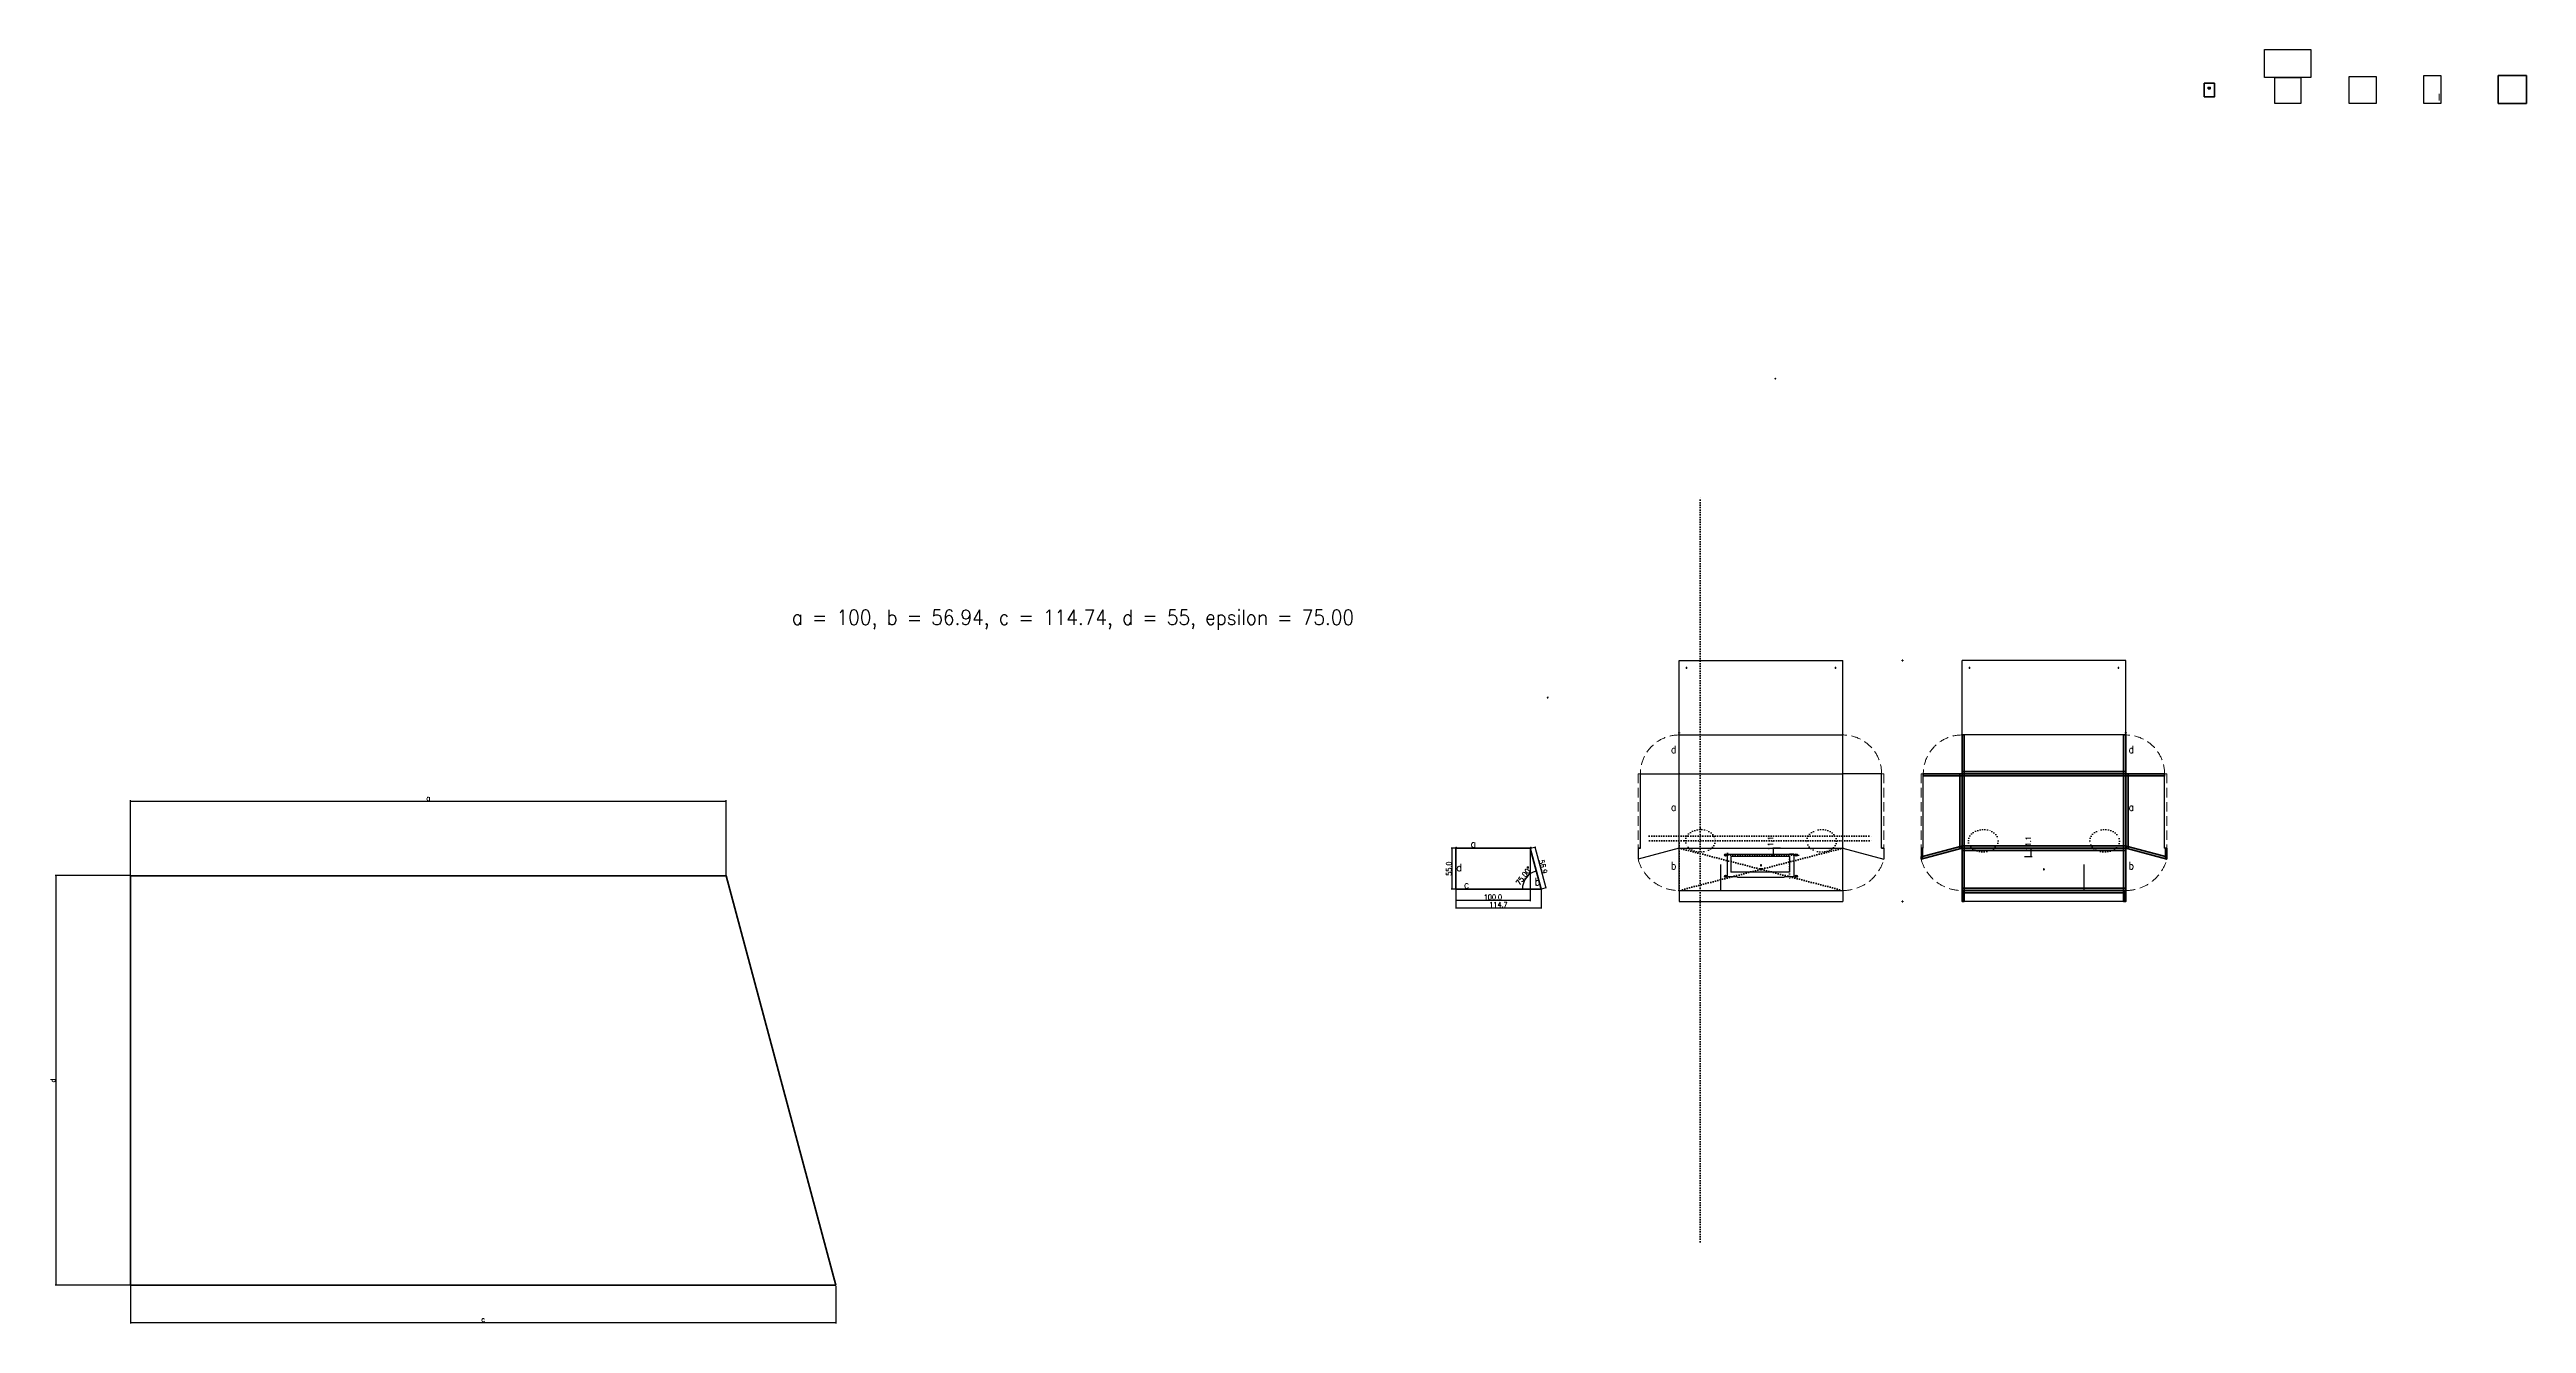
# Model space of a CAD drawing. Header units: millimetres. Extents: x -1888 to 1438, y -638 to 1072.
import ezdxf
from ezdxf.enums import TextEntityAlignment as Align

# ---------------------------------------------------------------- set-up
doc = ezdxf.new("R2010")
doc.units = ezdxf.units.MM
doc.header["$PDMODE"] = 96
doc.header["$PDSIZE"] = -2
doc.linetypes.add('DASHED', pattern=[19.05, 12.7, -6.35])
doc.linetypes.add('DOT2', pattern=[3.175, 0, -3.175])
for name, color, linetype, lineweight, plot in [('1 drawing', 7, 'CONTINUOUS', 35, False), ('1 drawing-1 drawing+', 6, 'CONTINUOUS', 9, False), ('4b.helper', 7, 'DOT2', 35, False), ('5.templates', 5, 'CONTINUOUS', 35, False)]:
    doc.layers.add(name, color=color, linetype=linetype, lineweight=lineweight, plot=plot)
for name, color, linetype, lineweight in [('3 net', 7, 'CONTINUOUS', 25), ('3 net-3b.net.cut(Copy0)_meta', 4, 'CONTINUOUS', 50), ('3 net-3b.net.cut_meta', 6, 'DASHED', 9), ('5.templates-5.templates_meta', 6, 'CONTINUOUS', 9)]:
    doc.layers.add(name, color=color, linetype=linetype, lineweight=lineweight)
doc.styles.get("Standard").update_dxf_attribs({"font": 'STANDARD'})
doc.dimstyles.get("Standard").update_dxf_attribs({"dimtxt": 7, "dimasz": 2.5, "dimexe": 1.25, "dimexo": 0.625, "dimtad": 0, "dimtoh": 1, "dimdec": 1, "dimzin": 1, "dimdsep": 46, "dimtxsty": 'STANDARD', "dimcen": 0.09, "dimazin": 0, "dimtfac": 1, "dimtdec": 4, "dimtofl": 0, "dimtmove": 0, "dimatfit": 3, "dimfxl": 1, "dimtolj": 1, "dimtzin": 0, "dimarcsym": 0})
picture_1 = doc.add_image_def('image1.jpg', size_in_pixel=(679, 408))
picture_2 = doc.add_image_def('image2.png', size_in_pixel=(470, 761))
picture_3 = doc.add_image_def('image3.jpg', size_in_pixel=(679, 667))
picture_4 = doc.add_image_def('image4.jpg', size_in_pixel=(522, 522))
picture_5 = doc.add_image_def('image5.png', size_in_pixel=(960, 960))
picture_6 = doc.add_image_def('image6.jpg', size_in_pixel=(1, 1))

# ---------------------------------------------------------------- blocks, each defined once
blk = doc.blocks.new('*D1')
at = {"layer": '1 drawing', "color": 0, "linetype": 'ByBlock', "lineweight": -2}
for p, q in [((-1779.8, -36.3), (-1779.8, 64.3)), ((-1779.8, 63.1), (-979.8, 63.1)), ((-979.8, -36.3), (-979.8, 64.3))]:
    blk.add_line(p, q, dxfattribs=at)
for points in [[(-1779.8, 63.1), (-1777.3, 63.5), (-1777.3, 62.6)], [(-979.8, 63.1), (-982.3, 62.6), (-982.3, 63.5)]]:
    blk.add_solid(points, dxfattribs=at)
at = {"layer": '1 drawing', "color": 0, "linetype": 'CONTINUOUS', "lineweight": -2, "insert": (-1379.8, 67.2), "char_height": 7, "width": 3.111, "attachment_point": 5}
blk.add_mtext('a', dxfattribs=at)
blk = doc.blocks.new('*D2')
at = {"layer": '1 drawing', "color": 0, "linetype": 'ByBlock', "lineweight": -2}
for p, q in [((-1780.4, -36.9), (-1881, -36.9)), ((-1879.8, -586.9), (-1879.8, -36.9)), ((-1780.4, -586.9), (-1881, -586.9))]:
    blk.add_line(p, q, dxfattribs=at)
for points in [[(-1879.8, -36.9), (-1879.3, -39.4), (-1880.2, -39.4)], [(-1879.8, -586.9), (-1880.2, -584.4), (-1879.3, -584.4)]]:
    blk.add_solid(points, dxfattribs=at)
at = {"layer": '1 drawing', "color": 0, "linetype": 'CONTINUOUS', "lineweight": -2, "insert": (-1883.9, -311.9), "char_height": 7, "width": 3.111, "attachment_point": 5, "rotation": 90}
blk.add_mtext('d', dxfattribs=at)
blk = doc.blocks.new('*D3')
at = {"layer": '1 drawing', "color": 0, "linetype": 'ByBlock', "lineweight": -2}
for p, q in [((-1779.8, -587.6), (-1779.8, -638.2)), ((-832.4, -587.6), (-832.4, -638.2)), ((-1779.8, -636.9), (-832.4, -636.9))]:
    blk.add_line(p, q, dxfattribs=at)
for points in [[(-1779.8, -636.9), (-1777.3, -636.5), (-1777.3, -637.4)], [(-832.4, -636.9), (-834.9, -637.4), (-834.9, -636.5)]]:
    blk.add_solid(points, dxfattribs=at)
at = {"layer": '1 drawing', "color": 0, "linetype": 'CONTINUOUS', "lineweight": -2, "insert": (-1306.1, -632.8), "char_height": 7, "width": 2.333, "attachment_point": 5}
blk.add_mtext('c', dxfattribs=at)
blk = doc.blocks.new('*D5')
at = {"layer": '1 drawing-1 drawing+', "color": 0, "linetype": 'ByBlock', "lineweight": -2}
for p, q in [((0, -55.6), (0, -81.2)), ((114.7, -55.6), (114.7, -81.2)), ((0, -80), (114.7, -80))]:
    blk.add_line(p, q, dxfattribs=at)
for points in [[(0, -80), (2.5, -79.6), (2.5, -80.4)], [(114.7, -80), (112.2, -80.4), (112.2, -79.6)]]:
    blk.add_solid(points, dxfattribs=at)
at = {"layer": '1 drawing-1 drawing+', "color": 0, "linetype": 'CONTINUOUS', "lineweight": -2, "insert": (57.4, -75.9), "char_height": 7, "width": 19.444, "attachment_point": 5}
blk.add_mtext('114.7', dxfattribs=at)
blk = doc.blocks.new('*D6')
at = {"layer": '1 drawing-1 drawing+', "color": 0, "linetype": 'ByBlock', "lineweight": -2}
for p, q in [((0, -0.6), (0, -71.2)), ((100, -0.6), (100, -71.2)), ((0, -70), (100, -70))]:
    blk.add_line(p, q, dxfattribs=at)
for points in [[(0, -70), (2.5, -69.6), (2.5, -70.4)], [(100, -70), (97.5, -70.4), (97.5, -69.6)]]:
    blk.add_solid(points, dxfattribs=at)
at = {"layer": '1 drawing-1 drawing+', "color": 0, "linetype": 'CONTINUOUS', "lineweight": -2, "insert": (50, -65.9), "char_height": 7, "width": 20.222, "attachment_point": 5}
blk.add_mtext('100.0', dxfattribs=at)
blk = doc.blocks.new('*D7')
at = {"layer": '1 drawing-1 drawing+', "color": 0, "linetype": 'ByBlock', "lineweight": -2}
for p, q in [((100.6, 0.2), (107.4, 2)), ((106.2, 1.7), (120.9, -53.3)), ((115.3, -54.8), (122.1, -53))]:
    blk.add_line(p, q, dxfattribs=at)
for points in [[(106.2, 1.7), (107.2, -0.7), (106.4, -0.9)], [(120.9, -53.3), (119.8, -51), (120.7, -50.8)]]:
    blk.add_solid(points, dxfattribs=at)
at = {"layer": '1 drawing-1 drawing+', "color": 0, "linetype": 'CONTINUOUS', "lineweight": -2, "insert": (117.5, -24.8), "char_height": 7, "width": 16.333, "attachment_point": 5, "rotation": 285}
blk.add_mtext('56.9', dxfattribs=at)
blk = doc.blocks.new('*D8')
at = {"layer": '1 drawing-1 drawing+', "color": 0, "linetype": 'ByBlock', "lineweight": -2}
for p, q in [((-0.6, 0), (-6.2, 0)), ((-5, 0), (-5, -55)), ((-0.6, -55), (-6.2, -55))]:
    blk.add_line(p, q, dxfattribs=at)
for points in [[(-5, 0), (-4.6, -2.5), (-5.4, -2.5)], [(-5, -55), (-5.4, -52.5), (-4.6, -52.5)]]:
    blk.add_solid(points, dxfattribs=at)
at = {"layer": '1 drawing-1 drawing+', "color": 0, "linetype": 'CONTINUOUS', "lineweight": -2, "insert": (-9.1, -27.5), "char_height": 7, "width": 16.333, "attachment_point": 5, "rotation": 90}
blk.add_mtext('55.0', dxfattribs=at)
blk = doc.blocks.new('*D9')
at = {"layer": '1 drawing-1 drawing+', "color": 0, "linetype": 'ByBlock', "lineweight": -2}
blk.add_arc((114.7, -55), 25.2, 104.9998, 180, dxfattribs=at)
for points in [[(108.2, -30.6), (106, -31.8), (105.7, -31)], [(89.5, -55), (89.2, -52.5), (90, -52.5)]]:
    blk.add_solid(points, dxfattribs=at)
at = {"layer": '1 drawing-1 drawing+', "color": 0, "linetype": 'CONTINUOUS', "lineweight": -2, "insert": (94.2, -39.3), "char_height": 7, "width": 26.444, "attachment_point": 8, "rotation": 52.4999}
blk.add_mtext('75.00%%D', dxfattribs=at)
blk = doc.blocks.new('*D50')
at = {"layer": '3 net', "color": 0, "linetype": 'ByBlock', "lineweight": -2}
for p, q in [((436, 0), (425.8, 0)), ((427, -11.1), (427, 0)), ((436.2, -11.1), (425.8, -11.1))]:
    blk.add_line(p, q, dxfattribs=at)
for points in [[(427, 0), (427.4, -2.5), (426.6, -2.5)], [(427, -11.1), (426.6, -8.6), (427.4, -8.6)]]:
    blk.add_solid(points, dxfattribs=at)
at = {"layer": '3 net', "color": 0, "linetype": 'CONTINUOUS', "lineweight": -2, "insert": (422.9, 6.5), "char_height": 7, "width": 11.667, "attachment_point": 5, "rotation": 90}
blk.add_mtext('11.1', dxfattribs=at)
blk = doc.blocks.new('*D51')
at = {"layer": '3 net', "color": 0, "linetype": 'ByBlock', "lineweight": -2}
for p, q in [((764, 0), (774.2, 0)), ((763.8, -11.1), (774.2, -11.1)), ((773, -11.1), (773, 0))]:
    blk.add_line(p, q, dxfattribs=at)
for points in [[(773, 0), (773.4, -2.5), (772.6, -2.5)], [(773, -11.1), (772.6, -8.6), (773.4, -8.6)]]:
    blk.add_solid(points, dxfattribs=at)
at = {"layer": '3 net', "color": 0, "linetype": 'CONTINUOUS', "lineweight": -2, "insert": (768.9, 6.5), "char_height": 7, "width": 11.667, "attachment_point": 5, "rotation": 90}
blk.add_mtext('11.1', dxfattribs=at)

msp = doc.modelspace()

# ---------------------------------------------------------------- hatches: boundary and pattern name
at = {"layer": '3 net-3b.net.cut(Copy0)_meta'}
for points in [[(680, 100), (683, 100), (683, 152), (680, 152)], [(900, 100), (897, 100), (897, 152), (900, 152)], [(680, 100), (677, 100), (677, 0), (680, 0)], [(900, 100), (680, 100), (680, 103), (900, 103)], [(683, 100), (680, 100), (680, 0), (683, 0)], [(897, 100), (900, 100), (900, 0), (897, 0)], [(900, 100), (903, 100), (903, 0), (900, 0)], [(900, 0), (680, 0), (680, 3), (900, 3)], [(683, -56.9), (683, 0), (680, 0), (680, -56.9)], [(897, -56.9), (897, 0), (900, 0), (900, -56.9)], [(625, 0), (625.03, -14.69), (628.03, -13.89), (628, 0)], [(955, 0), (954.97, -14.69), (951.97, -13.89), (952, 0)], [(900, -56.9), (680, -56.9), (680, -53.9), (900, -53.9)]]:
    msp.add_hatch(color=256, dxfattribs=at).paths.add_polyline_path(points, flags=0)
h = msp.add_hatch(color=256, dxfattribs=at)
edge = h.paths.add_edge_path(flags=0)
edge.add_line((680, 100), (628, 100))
edge.add_line((628, 100), (680, 100))
edge.add_line((680, 100), (680, 97))
edge.add_line((680, 97), (628, 97))
edge.add_line((628, 97), (628, 100))
h = msp.add_hatch(color=256, dxfattribs=at)
edge = h.paths.add_edge_path(flags=0)
edge.add_line((680, 97), (680, 100))
edge.add_line((680, 100), (680, 97))
edge.add_line((680, 97), (900, 97))
edge.add_line((900, 97), (900, 100))
edge.add_line((900, 100), (680, 100))
edge.add_line((680, 100), (683, 100))
h = msp.add_hatch(color=256, dxfattribs=at)
edge = h.paths.add_edge_path(flags=0)
edge.add_line((900, 100), (952, 100))
edge.add_line((952, 100), (900, 100))
edge.add_line((900, 100), (900, 97))
edge.add_line((900, 97), (952, 97))
edge.add_line((952, 97), (952, 100))
h = msp.add_hatch(color=256, dxfattribs=at)
edge = h.paths.add_edge_path(flags=0)
edge.add_line((680, 0), (679.23, 2.9))
edge.add_line((679.23, 2.9), (625, -11.59))
edge.add_line((625, -11.59), (625, -14.7))
edge.add_line((625, -14.7), (680, 0))
edge.add_line((680, 0), (679.23, 2.9))
edge.add_line((679.23, 2.9), (680, 0))
edge.add_line((680, 0), (625.03, -14.69))
h = msp.add_hatch(color=256, dxfattribs=at)
edge = h.paths.add_edge_path(flags=0)
edge.add_line((680, -3), (680, 0))
edge.add_line((680, 0), (680, -3))
edge.add_line((680, -3), (900, -3))
edge.add_line((900, -3), (900, 0))
edge.add_line((900, 0), (680, 0))
edge.add_line((680, 0), (683, 0))
h = msp.add_hatch(color=256, dxfattribs=at)
edge = h.paths.add_edge_path(flags=0)
edge.add_line((900, 0), (900.77, 2.9))
edge.add_line((900.77, 2.9), (955, -11.59))
edge.add_line((955, -11.59), (955, -14.7))
edge.add_line((955, -14.7), (900, 0))
edge.add_line((900, 0), (900.77, 2.9))
edge.add_line((900.77, 2.9), (900, 0))
edge.add_line((900, 0), (954.97, -14.69))
h = msp.add_hatch(color=256, dxfattribs=at)
edge = h.paths.add_edge_path(flags=0)
edge.add_line((680, -59.9), (680, -56.9))
edge.add_line((680, -56.9), (680, -59.9))
edge.add_line((680, -59.9), (900, -59.9))
edge.add_line((900, -59.9), (900, -56.9))
edge.add_line((900, -56.9), (680, -56.9))
edge.add_line((680, -56.9), (683, -56.9))
h = msp.add_hatch(color=256, dxfattribs=at)
edge = h.paths.add_edge_path(flags=0)
edge.add_line((680, -56.9), (683, -56.9))
edge.add_line((683, -56.9), (683, -71.6))
edge.add_line((683, -71.6), (680, -71.6))
edge.add_line((680, -71.6), (680, -56.9))
edge.add_line((680, -56.9), (680, -71.6))
h = msp.add_hatch(color=256, dxfattribs=at)
edge = h.paths.add_edge_path(flags=0)
edge.add_line((900, -56.9), (897, -56.9))
edge.add_line((897, -56.9), (897, -71.6))
edge.add_line((897, -71.6), (900, -71.6))
edge.add_line((900, -71.6), (900, -56.9))
edge.add_line((900, -56.9), (900, -71.6))

# ---------------------------------------------------------------- linework, layer by layer
at = {"layer": '1 drawing', "lineweight": 35}
for p, q in [((0, 0), (100, 0)), ((0, -55), (0, 0)), ((100, 0), (114.74, -55)), ((0, -55), (114.74, -55))]:
    msp.add_line(p, q, dxfattribs=at)
at = {"layer": '1 drawing'}
msp.add_lwpolyline([(-832.37, -586.93), (-1779.77, -586.93), (-1779.77, -36.93), (-979.77, -36.93), (-832.39, -586.93)], dxfattribs=at)
at = {"layer": '3 net'}
for p, q in [((300, 152), (300, 252)), ((300, 252), (520, 252)), ((520, 152), (520, 252)), ((900, 252), (680, 252)), ((680, 152), (680, 252)), ((900, 152), (900, 252)), ((300, 152), (520, 152)), ((300, 100), (300, 152)), ((300, 152), (520, 152)), ((520, 100), (520, 152)), ((900, 152), (680, 152)), ((680, 100), (680, 152)), ((900, 152), (680, 152)), ((900, 100), (900, 152)), ((248, 0), (248, 100)), ((248, 100), (300, 100)), ((300, 0), (300, 100)), ((300, 100), (520, 100)), ((520, 0), (520, 100)), ((572, 100), (520, 100)), ((572, 0), (572, 100)), ((572, 0), (572, 100)), ((628, 0), (628, 100)), ((628, 0), (628, 100)), ((680, 100), (628, 100)), ((900, 100), (680, 100)), ((680, 100), (680, 0)), ((900, 0), (900, 100)), ((952, 100), (900, 100)), ((952, 0), (952, 100)), ((300, 0), (245, -14.7)), ((245, 0), (245, -14.7)), ((300, -56.9), (300, 0)), ((300, 0), (520, 0)), ((520, -56.9), (520, 0)), ((520, 0), (575, -14.7)), ((575, 0), (575, -14.7)), ((680, 0), (900, 0)), ((900, -56.9), (900, 0)), ((900, 0), (955, -14.7)), ((955, 0), (955, -14.7)), ((356, -57), (356, -21.72)), ((365.1, -8.12), (454.6, -8.12)), ((365.1, -37.92), (365.1, -8.12)), ((448.2, -11.12), (369.4, -11.12)), ((369.4, -11.12), (369.4, -32.32)), ((448.2, -32.32), (369.4, -32.32)), ((454.6, -8.12), (448.2, -8.12)), ((448.2, -11.12), (448.2, -32.32)), ((454.6, -37.92), (454.6, -8.12)), ((680, 0), (625, -14.7)), ((625, 0), (625, -14.7)), ((680, 0), (680, -56.9)), ((844, -57), (844, -21.72)), ((300, -56.9), (520, -56.9)), ((300, -56.9), (300, -71.6)), ((365.1, -37.92), (377.7, -37.92)), ((377.7, -37.92), (378.85, -38.92)), ((378.85, -38.92), (440.85, -38.92)), ((440.85, -38.92), (442, -37.92)), ((442, -37.92), (454.6, -37.92)), ((520, -56.9), (520, -71.6)), ((900, -56.9), (680, -56.9)), ((680, -56.9), (680, -71.6)), ((900, -56.9), (900, -71.6)), ((300, -71.6), (520, -71.6)), ((900, -71.6), (680, -71.6))]:
    msp.add_line(p, q, dxfattribs=at)
at = {"layer": '3 net', "linetype": 'CONTINUOUS', "lineweight": 35}
for p, q in [((245, 0), (248, 0)), ((575, 0), (572, 0)), ((575, 0), (572, 0)), ((955, 0), (952, 0)), ((625, 0), (628, 0)), ((625, 0), (628, 0))]:
    msp.add_line(p, q, dxfattribs=at)
at = {"layer": '3 net', "linetype": 'DOT2'}
for p, q in [((460.6, -9.22), (360.1, -9.22)), ((365.1, -8.12), (365.1, -6.72)), ((365.1, -6.72), (365.1, -11.12)), ((448.2, -8.12), (448.2, -41.62)), ((457.35, -9.22), (460.6, -9.22))]:
    msp.add_line(p, q, dxfattribs=at)
at = {"layer": '3 net'}
for centre in [(362.35, -9.22), (457.35, -9.22), (362.35, -37.72), (457.35, -37.72)]:
    msp.add_circle(centre, 1.5, dxfattribs=at)
at = {"layer": '3 net', "linetype": 'DOT2'}
for centre, major_axis in [((328.5, 10), (20, 0)), ((491.5, 10), (-20, 0)), ((708.5, 10), (20, 0)), ((871.5, 10), (-20, 0))]:
    msp.add_ellipse(centre, major_axis=major_axis, ratio=0.75, dxfattribs=at)
at = {"layer": '3 net'}
for p in [(310, 242), (510, 242), (600, 252), (690, 242), (890, 242), (300, 155), (900, 155), (300, 100), (900, 100), (300, 0), (900, 0), (362.35, -9.22), (410, -23.07), (410, -28.45), (457.35, -9.22), (790, -28.45), (300, -56.9), (362.35, -37.72), (457.35, -37.72), (900, -56.9), (600, -71.6)]:
    msp.add_point(p, dxfattribs=at)
at = {"layer": '3 net', "lineweight": -2}
msp.add_point((328.5, 25.5), dxfattribs=at)
at = {"layer": '3 net-3b.net.cut(Copy0)_meta'}
for p, q in [((680, 97), (680, 103)), ((680, 103), (680, 100)), ((900, 97), (900, 103)), ((900, 103), (900, 100)), ((680, -59.9), (680, -53.9)), ((680, -53.9), (680, -56.9)), ((900, -59.9), (900, -53.9)), ((900, -53.9), (900, -56.9))]:
    msp.add_line(p, q, dxfattribs=at)
for points in [[(680, 100), (683, 100), (683, 152), (680, 152), (680, 100)], [(900, 100), (897, 100), (897, 152), (900, 152), (900, 100)], [(680, 100), (628, 100), (680, 100), (680, 97), (628, 97), (628, 100)], [(680, 100), (677, 100), (677, 0), (680, 0), (680, 100)], [(680, 97), (680, 100), (680, 97), (900, 97), (900, 100), (680, 100), (683, 100)], [(900, 100), (952, 100), (900, 100), (900, 97), (952, 97), (952, 100)], [(900, 100), (903, 100), (903, 0), (900, 0), (900, 100)], [(680, 0), (679.23, 2.9), (625, -11.59), (625, -14.7), (680, 0), (679.23, 2.9), (680, 0), (625.03, -14.69)], [(680, -3), (680, 0), (680, -3), (900, -3), (900, 0), (680, 0), (683, 0)], [(900, 0), (900.77, 2.9), (955, -11.59), (955, -14.7), (900, 0), (900.77, 2.9), (900, 0), (954.97, -14.69)], [(680, -56.9), (683, -56.9), (683, -71.6), (680, -71.6), (680, -56.9), (680, -71.6)], [(680, -59.9), (680, -56.9), (680, -59.9), (900, -59.9), (900, -56.9), (680, -56.9), (683, -56.9)], [(900, -56.9), (897, -56.9), (897, -71.6), (900, -71.6), (900, -56.9), (900, -71.6)]]:
    msp.add_lwpolyline(points, dxfattribs=at)
for points in [[(900, 100), (680, 100), (680, 103), (900, 103)], [(683, 100), (680, 100), (680, 0), (683, 0)], [(897, 100), (900, 100), (900, 0), (897, 0)], [(900, 0), (680, 0), (680, 3), (900, 3)], [(683, -56.9), (683, 0), (680, 0), (680, -56.9)], [(897, -56.9), (897, 0), (900, 0), (900, -56.9)], [(900, -56.9), (680, -56.9), (680, -53.9), (900, -53.9)]]:
    msp.add_lwpolyline(points, close=True, dxfattribs=at)
at = {"layer": '3 net-3b.net.cut_meta'}
for p, q in [((248, 100), (245, 100)), ((245, 100), (245, 0)), ((572, 100), (575, 100)), ((575, 100), (575, 0)), ((625, 100), (625, 0)), ((628, 100), (625, 100)), ((952, 100), (955, 100)), ((955, 100), (955, 0))]:
    msp.add_line(p, q, dxfattribs=at)
for centre, radius, start, end in [((300, 100), 52, 90, 180), ((520, 100), 52, 0, 90), ((680, 100), 52, 90, 180), ((900, 100), 52, 0, 90), ((300, 0), 56.9, 194.96383, 270), ((520, 0), 56.9, 270, 345.03617), ((680, 0), 56.9, 194.96383, 270), ((900, 0), 56.9, 270, 345.03617)]:
    msp.add_arc(centre, radius, start, end, dxfattribs=at)
at = {"layer": '4b.helper', "linetype": 'DOT2'}
msp.add_line((328.5, -528.45), (328.5, 471.55), dxfattribs=at)
at = {"layer": '4b.helper'}
for p, q in [((260, 16), (560, 16)), ((260.39, 10), (560.39, 10)), ((300, 0), (300, 10)), ((520, 0), (300, -56.9)), ((300, -56.9), (300, 0)), ((300, 0), (520, -56.9))]:
    msp.add_line(p, q, dxfattribs=at)
for p in [(429.18, 630.35), (123.5, 202.31)]:
    msp.add_point(p, dxfattribs=at)
at = {"layer": '5.templates'}
msp.add_lwpolyline([(1005.36, 1008.78), (1018.86, 1008.78), (1018.86, 1027.18), (1005.36, 1027.18)], close=True, dxfattribs=at)
msp.add_lwpolyline([(1010.45, 1019.77), (1013.25, 1019.77), (1013.25, 1021.47), (1010.45, 1021.47), (1010.45, 1019.77)], dxfattribs=at)
at = {"layer": '5.templates-5.templates_meta'}
msp.add_line((1320.78, 1012.89), (1320.78, 1004.03), dxfattribs=at)

# ---------------------------------------------------------------- texts
at = {"layer": '1 drawing'}
for p in [(0, 0), (100, 0)]:
    msp.add_text('a', height=2, dxfattribs=at).set_placement(p)
at = {"layer": '1 drawing', "insert": (-891.67, 320), "char_height": 20, "width": 758.8965, "attachment_point": 1}
msp.add_mtext('a = 100, b = 56.94, c = 114.74, d = 55, epsilon = 75.00', dxfattribs=at)
at = {"layer": '1 drawing-1 drawing+'}
for s, p in [('a', (20, 1)), ('d', (1, -31)), ('c', (11, -54)), ('b', (106, -50))]:
    msp.add_text(s, height=10, dxfattribs=at).set_placement(p)
at = {"layer": '3 net'}
for s, p in [('d', (289, 127.5)), ('a', (289, 50)), ('b', (289, -28.45))]:
    msp.add_text(s, height=10, dxfattribs=at).set_placement(p)
for s, p in [('d', (911, 127.5)), ('a', (911, 50)), ('b', (911, -28.45))]:
    msp.add_text(s, height=10, dxfattribs=at).set_placement(p, align=Align.RIGHT)

# ---------------------------------------------------------------- dimensions: what is measured, and where the dimension line sits
at = {"layer": '1 drawing'}
dim = msp.add_linear_dim(base=(-979.77, 63.07), p1=(-1779.77, -36.93), p2=(-979.77, -36.93), text='a', dimstyle='Standard', dxfattribs=at)
dim.commit()
dim.dimension.update_dxf_attribs({"geometry": '*D1', "text_midpoint": (-1379.77, 67.19)})
for p2, distance, text, picture, middle in [((-1779.77, -36.93), 100, 'd', '*D2', (-1883.89, -311.93)), ((-832.37, -586.93), -50, 'c', '*D3', (-1306.07, -632.81))]:
    dim = msp.add_aligned_dim(p1=(-1779.77, -586.93), p2=p2, distance=distance, text=text, dimstyle='Standard', dxfattribs=at)
    dim.commit()
    dim.dimension.update_dxf_attribs({"geometry": picture, "text_midpoint": middle})
at = {"layer": '1 drawing-1 drawing+'}
dim = msp.add_linear_dim(base=(-5, -55), p1=(0, 0), p2=(0, -55), angle=90, dimstyle='Standard', dxfattribs=at)
dim.commit()
dim.dimension.update_dxf_attribs({"geometry": '*D8', "text_midpoint": (-9.12, -27.5)})
for base, p1, p2, picture, middle in [((100, -70), (0, 0), (100, 0), '*D6', (50, -65.88)), ((114.74, -80), (0, -55), (114.74, -55), '*D5', (57.37, -75.88))]:
    dim = msp.add_linear_dim(base=base, p1=p1, p2=p2, dimstyle='Standard', dxfattribs=at)
    dim.commit()
    dim.dimension.update_dxf_attribs({"geometry": picture, "text_midpoint": middle})
dim = msp.add_angular_dim_2l(base=(90, -50), line1=((114.74, -55), (100, 0)), line2=((114.74, -55), (0, -55)), dimstyle='Standard', dxfattribs=at)
dim.commit()
dim.dimension.update_dxf_attribs({"geometry": '*D9', "text_midpoint": (0, 0)})
dim = msp.add_aligned_dim(p1=(100, 0), p2=(114.74, -55), distance=6.38, dimstyle='Standard', dxfattribs=at)
dim.commit()
dim.dimension.update_dxf_attribs({"geometry": '*D7', "text_midpoint": (117.51, -24.78)})
at = {"layer": '3 net'}
for base, p1, p2, picture, middle in [((427, 0), (436.81, -11.12), (436.6, 0), '*D50', (422.88, -5.56)), ((773, 0), (763.19, -11.12), (763.4, 0), '*D51', (768.88, -5.56))]:
    dim = msp.add_linear_dim(base=base, p1=p1, p2=p2, angle=90, dimstyle='Standard', dxfattribs=at)
    dim.commit()
    dim.dimension.update_dxf_attribs({"geometry": picture, "text_midpoint": middle})

# ---------------------------------------------------------------- pictures from other files: only their frames are drawn
at = {"layer": '4b.helper'}
image = msp.add_image(picture_6, insert=(0, 0), size_in_units=(1, 1), dxfattribs=at)
image.dxf.flags = 1
at = {"layer": '5.templates', "lineweight": -2}
image = msp.add_image(picture_1, insert=(1086.41, 1035), size_in_units=(62.19, 37.37), dxfattribs=at)
image.dxf.flags = 1
image = msp.add_image(picture_4, insert=(1100, 1000), size_in_units=(35, 35), dxfattribs=at)
image.dxf.flags = 1
image = msp.add_image(picture_5, insert=(1200, 1000), size_in_units=(36.15, 36.15), dxfattribs=at)
image.dxf.flags = 1
image = msp.add_image(picture_2, insert=(1300, 1000), size_in_units=(23.25, 37.64), dxfattribs=at)
image.dxf.flags = 1
at = {"layer": '5.templates'}
image = msp.add_image(picture_3, insert=(1400, 1000), size_in_units=(38.03, 37.36), dxfattribs=at)
image.dxf.flags = 1

doc.saveas('drawing.dxf')
